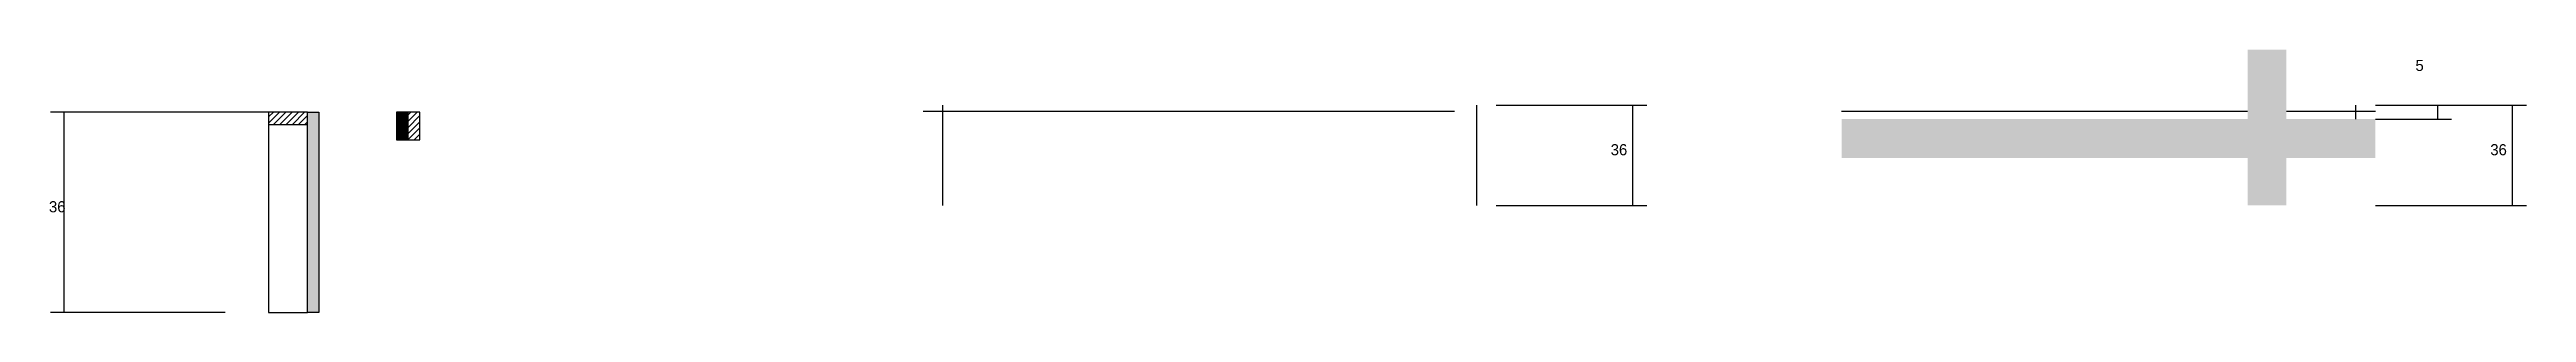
# Model space of a CAD drawing. Header units: metres. Extents: x -65046 to 21926, y -45195 to 1016.
# Drawn here: x 6269 to 7160, y -44957 to -44862 of the extents above; entities that cross this region are included whole.
import ezdxf

# ---------------------------------------------------------------- set-up
doc = ezdxf.new("R2010")
doc.units = ezdxf.units.M
for name, color, linetype in [('COTA', 241, 'Continuous'), ('Hachura', 253, 'Continuous'), ('Madeira', 126, 'Continuous'), ('Painéis', 200, 'Continuous'), ('SARR_2.2x7', 40, 'Continuous'), ('SARR_EDITAR', 141, 'Continuous')]:
    doc.layers.add(name, color=color, linetype=linetype)

msp = doc.modelspace()

# ---------------------------------------------------------------- texts
at = {"layer": 'COTA'}
for s, p in [('5', (7119.9, -44870.2)), ('36', (6830.5, -44900.5)), ('36', (7146.8, -44900.5)), ('36', (6268.9, -44921))]:
    msp.add_text(s, height=4, dxfattribs=at).set_placement(p)

# ---------------------------------------------------------------- hatches: boundary and pattern name
at = {"layer": 'COTA'}
h = msp.add_hatch(dxfattribs=at)
h.set_pattern_fill('AR-CONC', scale=0.03)
h.paths.add_polyline_path([(7059.5, -44901.5), (7059.5, -44918.5), (7073.5, -44918.5), (7073.5, -44901.5), (7105.5, -44901.5), (7105.5, -44887.5), (7073.5, -44887.5), (7073.5, -44882.5), (7073.5, -44862.5), (7059.5, -44862.5), (7059.5, -44882.5), (7059.5, -44887.5), (6913.5, -44887.5), (6913.5, -44901.5)])
at = {"layer": 'Hachura'}
h = msp.add_hatch(dxfattribs=at)
h.set_pattern_fill('ANSI31', scale=0.5)
h.paths.add_polyline_path([(6361.9, -44889.4), (6361.9, -44885), (6361.9, -44885), (6347.9, -44885), (6347.9, -44885), (6347.9, -44889.4), (6347.9, -44889.4), (6361.9, -44889.4)])
h = msp.add_hatch(color=8, dxfattribs=at)
h.dxf.hatch_style = 1
h.paths.add_polyline_path([(6365.9, -44885), (6361.9, -44885), (6361.9, -44885), (6361.9, -44957), (6361.9, -44957), (6365.9, -44957), (6365.9, -44957), (6365.9, -44885)])
h = msp.add_hatch(color=8, dxfattribs=at)
h.dxf.hatch_style = 1
h.paths.add_polyline_path([(6397.9, -44885), (6393.9, -44885), (6393.9, -44885), (6393.9, -44895), (6393.9, -44895), (6397.9, -44895), (6397.9, -44895), (6397.9, -44885)])
h = msp.add_hatch(dxfattribs=at)
h.set_pattern_fill('ANSI31', scale=0.5)
h.paths.add_polyline_path([(6397.9, -44895), (6402.3, -44895), (6402.3, -44895), (6402.3, -44885), (6402.3, -44885), (6397.9, -44885), (6397.9, -44885), (6397.9, -44895)])

# ---------------------------------------------------------------- linework, layer by layer
at = {"layer": 'COTA'}
for p, q in [((6347.9, -44885), (6269.4, -44885)), ((6274.4, -44957), (6274.4, -44885)), ((6789.3, -44882.5), (6843.5, -44882.5)), ((6838.5, -44918.5), (6838.5, -44882.5)), ((7105.5, -44882.5), (7159.8, -44882.5)), ((7105.5, -44882.5), (7132.9, -44882.5)), ((7105.5, -44887.5), (7132.9, -44887.5)), ((7127.9, -44887.5), (7127.9, -44882.5)), ((7154.8, -44918.5), (7154.8, -44882.5)), ((6789.3, -44918.5), (6843.5, -44918.5)), ((7105.5, -44918.5), (7159.8, -44918.5)), ((6332.3, -44957), (6269.4, -44957))]:
    msp.add_line(p, q, dxfattribs=at)
at = {"layer": 'Madeira'}
for points in [[(6361.9, -44889.4), (6361.9, -44885), (6347.9, -44885), (6347.9, -44889.4)], [(6361.9, -44885), (6347.9, -44885), (6347.9, -44957), (6361.9, -44957)], [(6397.9, -44895), (6402.3, -44895), (6402.3, -44885), (6397.9, -44885)]]:
    msp.add_lwpolyline(points, close=True, dxfattribs=at)
at = {"layer": 'Painéis'}
for points in [[(6361.9, -44885), (6365.9, -44885), (6365.9, -44957), (6361.9, -44957)], [(6397.9, -44885), (6393.9, -44885), (6393.9, -44895), (6397.9, -44895)]]:
    msp.add_lwpolyline(points, close=True, dxfattribs=at)
at = {"layer": 'SARR_2.2x7'}
for p, q in [((6583.3, -44884.7), (6774.3, -44884.7)), ((6590.3, -44918.5), (6590.3, -44882.5)), ((6782.3, -44918.5), (6782.3, -44882.5)), ((7098.5, -44887.5), (7098.5, -44882.5))]:
    msp.add_line(p, q, dxfattribs=at)
at = {"layer": 'SARR_EDITAR'}
for p, q in [((6913.5, -44884.7), (7059.5, -44884.7)), ((7073.5, -44884.7), (7105.5, -44884.7))]:
    msp.add_line(p, q, dxfattribs=at)

msp.set_redraw_order([(e.dxf.handle, doc.entitydb.next_handle()) for e in msp.query("TEXT MTEXT ATTDEF DIMENSION ARC_DIMENSION")])  # texts and dimensions are drawn at this point

doc.saveas('drawing.dxf')
